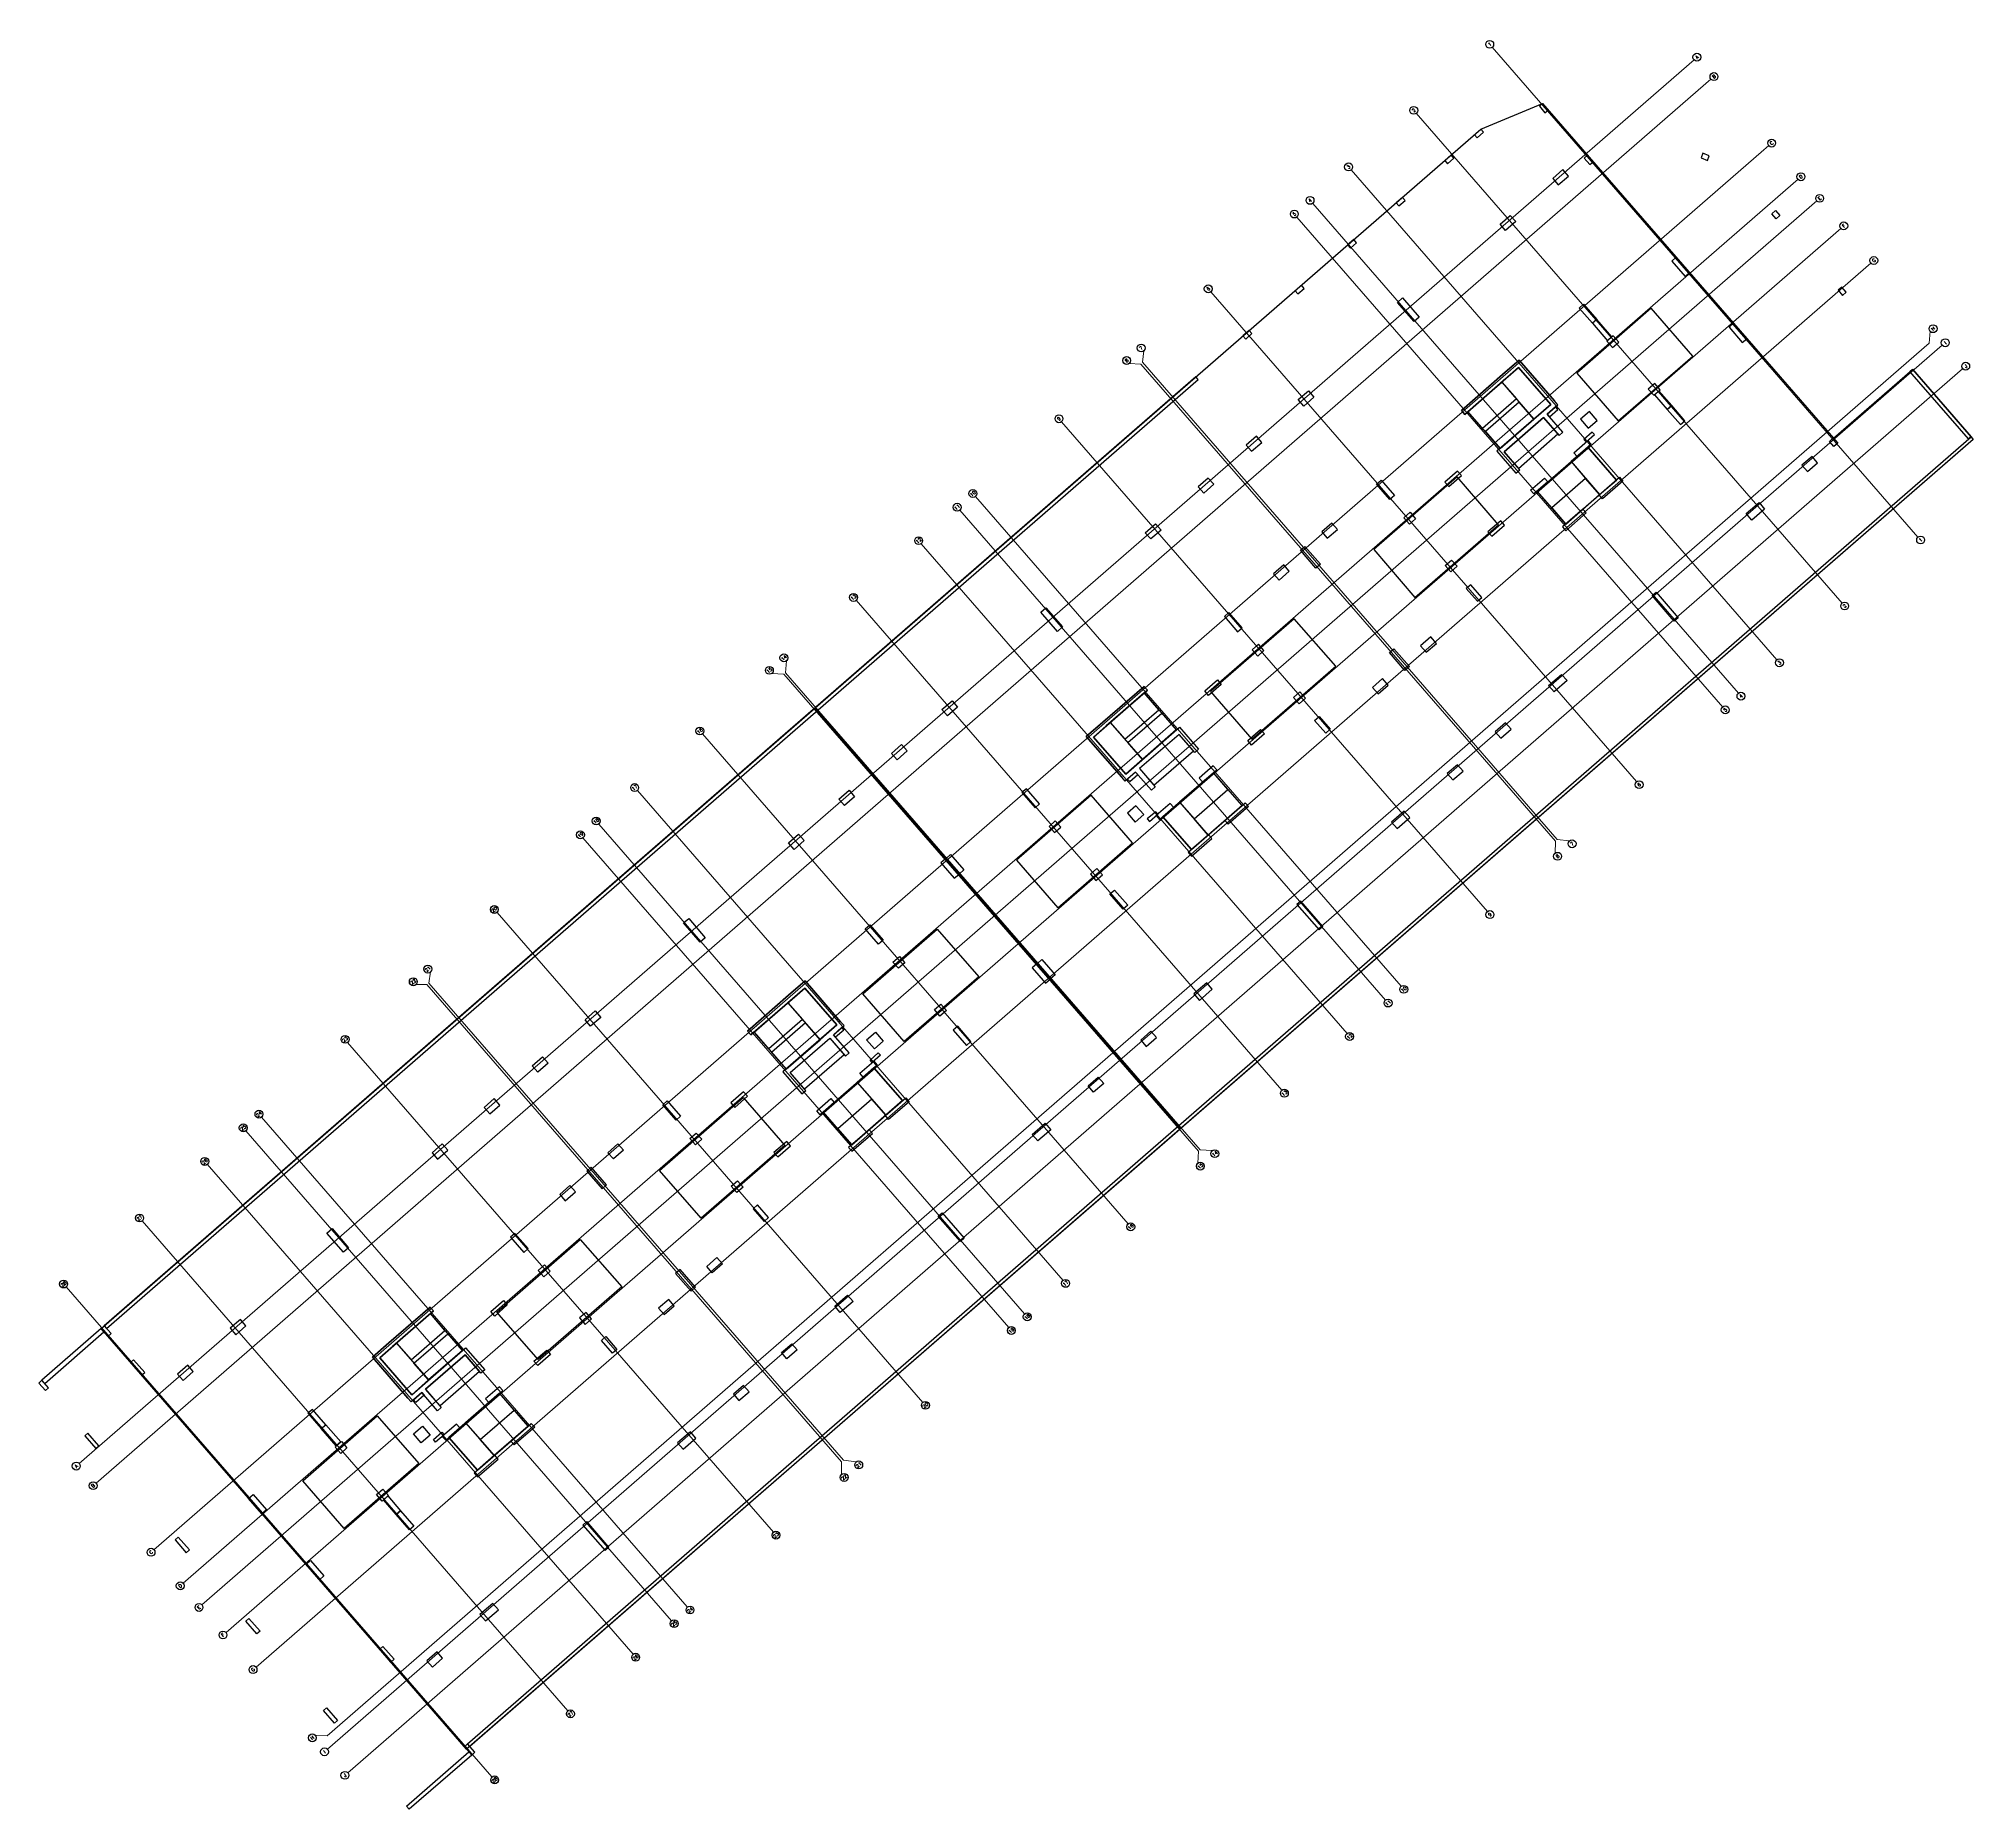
# Model space of a CAD drawing. Header units: metres. Extents: x 375832 to 375947, y 3316003 to 3316108.
import ezdxf
from ezdxf.enums import TextEntityAlignment as Align

# ---------------------------------------------------------------- set-up
doc = ezdxf.new("R2010")
doc.units = ezdxf.units.M
for name, color, linetype in [('S-GRID-CIRC', 3, 'Continuous'), ('S-GRID-CIRC-TEXT', 3, 'Continuous'), ('Slab', 3, 'Continuous')]:
    doc.layers.add(name, color=color, linetype=linetype)
doc.styles.add('S-ROMANS', font='romans.shx', dxfattribs={"width": 0.75})

# ---------------------------------------------------------------- blocks, each defined once
blk = doc.blocks.new('S-GRID-CIRC')
at = {"layer": 'S-GRID-CIRC'}
blk.add_circle((0, 0), 0.35, dxfattribs=at)
at = {"layer": 'S-GRID-CIRC-TEXT', "color": 3, "style": 'S-ROMANS', "flags": 8}
blk.add_attdef('GRID-CIRC', text='', height=0.3, dxfattribs=at).set_placement((0, 0), align=Align.MIDDLE)

msp = doc.modelspace()

# ---------------------------------------------------------------- linework, layer by layer
at = {"lineweight": 0, "ltscale": 0.05}
for p, q in [((375834.63, 3316023.61), (375930.27, 3316106.74)), ((375918.32, 3316107.48), (375943.53, 3316078.47)), ((375835.64, 3316022.45), (375931.27, 3316105.59)), ((375913.82, 3316103.57), (375939.04, 3316074.56)), ((375839.06, 3316018.51), (375934.7, 3316101.65)), ((375840.79, 3316016.52), (375936.43, 3316099.66)), ((375909.97, 3316100.22), (375935.18, 3316071.21)), ((375841.9, 3316015.25), (375937.54, 3316098.38)), ((375906.75, 3316097.42), (375931.97, 3316068.41)), ((375907.69, 3316098.23), (375932.9, 3316069.23)), ((375843.33, 3316013.61), (375938.96, 3316096.74)), ((375845.11, 3316011.56), (375940.74, 3316094.7)), ((375901.66, 3316092.99), (375926.87, 3316063.99)), ((375944.25, 3316090.66), (375944.2, 3316089.95)), ((375849.34, 3316006.7), (375944.97, 3316089.83)), ((375946.18, 3316088.43), (375850.55, 3316005.3)), ((375892.81, 3316085.3), (375918.03, 3316056.3)), ((375886.78, 3316080.06), (375912, 3316051.05)), ((375887.72, 3316080.87), (375912.93, 3316051.87)), ((375884.5, 3316078.08), (375909.72, 3316049.07)), ((375880.64, 3316074.73), (375905.86, 3316045.72)), ((375871.54, 3316066.82), (375896.76, 3316037.81)), ((375867.69, 3316063.46), (375892.9, 3316034.46)), ((375864.47, 3316060.67), (375889.69, 3316031.66)), ((375865.41, 3316061.48), (375890.62, 3316032.48)), ((375859.38, 3316056.24), (375884.59, 3316027.23)), ((375850.53, 3316048.55), (375875.75, 3316019.54)), ((375845.44, 3316044.12), (375870.65, 3316015.12)), ((375844.5, 3316043.31), (375869.72, 3316014.3)), ((375842.22, 3316041.33), (375867.44, 3316012.32)), ((375838.37, 3316037.98), (375863.58, 3316008.97)), ((375833.87, 3316034.07), (375859.08, 3316005.06))]:
    msp.add_line(p, q, dxfattribs=at)
for points in [[(375921.3, 3316104.14), (375921.11, 3316103.98), (375921.44, 3316103.6), (375921.63, 3316103.76)], [(375917.27, 3316102.3), (375917.43, 3316102.11), (375917.81, 3316102.44), (375917.65, 3316102.63)], [(375915.51, 3316100.77), (375915.67, 3316100.58), (375916.05, 3316100.91), (375915.88, 3316101.1)], [(375923.96, 3316101.08), (375923.77, 3316100.91), (375924.1, 3316100.53), (375924.29, 3316100.7)], [(375930.8, 3316101.2), (375930.69, 3316100.92), (375931.06, 3316100.77), (375931.17, 3316101.05)], [(375922.51, 3316100.23), (375921.9, 3316099.71), (375922.23, 3316099.33), (375922.83, 3316099.85)], [(375912.63, 3316098.27), (375912.79, 3316098.08), (375913.17, 3316098.41), (375913.01, 3316098.59)], [(375918.78, 3316097), (375919.39, 3316097.52), (375919.72, 3316097.15), (375919.11, 3316096.62)], [(375934.87, 3316097.61), (375935.09, 3316097.81), (375935.35, 3316097.51), (375935.13, 3316097.31)], [(375909.75, 3316095.77), (375909.92, 3316095.58), (375910.29, 3316095.9), (375910.13, 3316096.09)], [(375906.64, 3316093.06), (375906.81, 3316092.87), (375907.18, 3316093.2), (375907.02, 3316093.39)], [(375912.7, 3316092.37), (375913, 3316092.64), (375913.99, 3316091.5), (375913.69, 3316091.24)], [(375939.06, 3316092.78), (375939.29, 3316092.98), (375939.03, 3316093.28), (375938.8, 3316093.09)], [(375925.77, 3316085.36), (375930.19, 3316089.19), (375927.73, 3316092.02), (375923.32, 3316088.18)], [(375903.55, 3316090.38), (375903.72, 3316090.19), (375904.09, 3316090.52), (375903.93, 3316090.7)], [(375925.15, 3316090.1), (375925.41, 3316090.33), (375924.52, 3316091.35), (375924.25, 3316091.13)], [(375919.72, 3316082.26), (375919.95, 3316082.45), (375919.02, 3316083.52), (375921.36, 3316085.56), (375922.29, 3316084.49), (375922.51, 3316084.68), (375921.58, 3316085.75), (375922.21, 3316086.3), (375922.01, 3316086.53), (375919.91, 3316088.94), (375918.93, 3316088.09), (375916.49, 3316085.97), (375916.69, 3316085.74), (375919.13, 3316087.86), (375919.88, 3316088.52), (375921.78, 3316086.33), (375918.59, 3316083.55)], [(375921.78, 3316086.33), (375918.78, 3316083.72), (375916.88, 3316085.91), (375919.88, 3316088.52)], [(375943.2, 3316088.41), (375946.68, 3316084.41), (375946.53, 3316084.28), (375943.05, 3316088.28)], [(375836.25, 3316031.61), (375900.9, 3316087.81), (375900.77, 3316087.96), (375836.12, 3316031.76)], [(375906.83, 3316086.61), (375907.43, 3316087.13), (375907.76, 3316086.75), (375907.16, 3316086.23)], [(375928.68, 3316086.03), (375928.95, 3316086.26), (375928.19, 3316087.13), (375927.93, 3316086.9)], [(375921.71, 3316085.6), (375922.2, 3316086.03), (375922.07, 3316086.18), (375921.58, 3316085.75)], [(375924, 3316084.92), (375924.53, 3316085.38), (375924.07, 3316085.91), (375923.54, 3316085.45)], [(375919.87, 3316082.54), (375922.21, 3316084.58), (375921.36, 3316085.56), (375919.02, 3316083.52)], [(375923.88, 3316084.11), (375924.37, 3316084.54), (375924.24, 3316084.69), (375923.75, 3316084.26)], [(375946.81, 3316084.26), (375857.77, 3316006.86), (375857.64, 3316007.01), (375946.68, 3316084.41)], [(375904.35, 3316084.45), (375903.74, 3316083.92), (375904.07, 3316083.55), (375904.68, 3316084.07)], [(375925.68, 3316081.85), (375922.67, 3316079.24), (375920.98, 3316081.19), (375923.98, 3316083.8)], [(375937.27, 3316083.25), (375936.66, 3316082.73), (375936.99, 3316082.35), (375937.59, 3316082.87)], [(375901.5, 3316081.97), (375900.9, 3316081.45), (375901.23, 3316081.07), (375901.83, 3316081.6)], [(375913.74, 3316074.9), (375918.69, 3316079.2), (375916.25, 3316082.03), (375911.3, 3316077.73)], [(375924.85, 3316080.74), (375924.66, 3316080.97), (375925.86, 3316082.02), (375926.06, 3316081.79)], [(375922.48, 3316079.08), (375922.68, 3316078.85), (375923.89, 3316079.9), (375923.69, 3316080.13)], [(375934.12, 3316080.51), (375934.44, 3316080.13), (375933.69, 3316079.48), (375933.36, 3316079.86)], [(375897.77, 3316078.73), (375898.38, 3316079.26), (375898.71, 3316078.88), (375898.1, 3316078.36)], [(375908.82, 3316079.3), (375908.22, 3316078.78), (375908.55, 3316078.4), (375909.15, 3316078.92)], [(375905.98, 3316076.83), (375905.37, 3316076.3), (375905.7, 3316075.92), (375906.3, 3316076.45)], [(375891.59, 3316074.02), (375891.89, 3316074.28), (375892.87, 3316073.15), (375892.57, 3316072.88)], [(375927.79, 3316075.01), (375928.02, 3316075.21), (375929.33, 3316073.7), (375929.1, 3316073.5)], [(375906.59, 3316073.64), (375901.64, 3316069.33), (375904.09, 3316066.51), (375909.05, 3316070.82)], [(375914.68, 3316072.56), (375914.08, 3316072.04), (375914.4, 3316071.66), (375915.01, 3316072.18)], [(375911.83, 3316070.09), (375911.23, 3316069.56), (375911.56, 3316069.19), (375912.16, 3316069.71)], [(375922.42, 3316070.34), (375922.75, 3316069.97), (375921.99, 3316069.31), (375921.66, 3316069.69)], [(375885.72, 3316068.26), (375886.33, 3316068.78), (375886.66, 3316068.41), (375886.05, 3316067.88)], [(375900.93, 3316065.92), (375900.7, 3316065.72), (375899.77, 3316066.79), (375897.43, 3316064.76), (375898.36, 3316063.69), (375898.14, 3316063.49), (375897.2, 3316064.56), (375896.58, 3316064.02), (375896.38, 3316064.25), (375894.28, 3316066.66), (375895.26, 3316067.51), (375897.7, 3316069.63), (375897.9, 3316069.41), (375895.46, 3316067.29), (375894.71, 3316066.63), (375896.61, 3316064.44), (375899.8, 3316067.22)], [(375899.61, 3316067.05), (375896.61, 3316064.44), (375894.71, 3316066.63), (375897.71, 3316069.24)], [(375919.11, 3316067.47), (375918.5, 3316066.94), (375918.83, 3316066.56), (375919.44, 3316067.09)], [(375898.28, 3316063.78), (375900.62, 3316065.81), (375899.77, 3316066.79), (375897.43, 3316064.76)], [(375883.34, 3316066.19), (375882.74, 3316065.66), (375883.07, 3316065.29), (375883.67, 3316065.81)], [(375896.85, 3316063.99), (375897.34, 3316064.41), (375897.2, 3316064.56), (375896.71, 3316064.14)], [(375900.5, 3316059.97), (375903.5, 3316062.58), (375901.81, 3316064.52), (375898.81, 3316061.91)], [(375916.26, 3316064.99), (375915.66, 3316064.47), (375915.99, 3316064.09), (375916.59, 3316064.62)], [(375879.62, 3316062.95), (375880.23, 3316063.48), (375880.55, 3316063.1), (375879.95, 3316062.58)], [(375892.6, 3316056.52), (375897.02, 3316060.36), (375894.56, 3316063.18), (375890.15, 3316059.34)], [(375897.17, 3316061.59), (375897.68, 3316062.04), (375897.22, 3316062.56), (375896.71, 3316062.12)], [(375898.02, 3316061.63), (375898.52, 3316062.06), (375898.39, 3316062.21), (375897.89, 3316061.78)], [(375903.69, 3316062.74), (375903.89, 3316062.52), (375902.68, 3316061.47), (375902.48, 3316061.69)], [(375912.35, 3316061.59), (375912.68, 3316061.21), (375913.43, 3316061.87), (375913.11, 3316062.25)], [(375876.64, 3316060.36), (375877.24, 3316060.88), (375877.57, 3316060.51), (375876.97, 3316059.98)], [(375901.71, 3316060.63), (375901.52, 3316060.85), (375900.31, 3316059.8), (375900.51, 3316059.58)], [(375906.98, 3316056.92), (375906.75, 3316056.72), (375908.06, 3316055.21), (375908.29, 3316055.41)], [(375870.42, 3316055.62), (375870.73, 3316055.88), (375871.71, 3316054.75), (375871.41, 3316054.49)], [(375887.91, 3316052.44), (375883.49, 3316048.6), (375881.04, 3316051.43), (375885.45, 3316055.26)], [(375877.44, 3316045.5), (375877.67, 3316045.7), (375876.74, 3316046.77), (375879.08, 3316048.81), (375880.01, 3316047.73), (375880.23, 3316047.93), (375879.3, 3316049), (375879.93, 3316049.55), (375879.73, 3316049.77), (375877.63, 3316052.19), (375876.65, 3316051.34), (375874.21, 3316049.22), (375874.41, 3316048.99), (375876.85, 3316051.11), (375877.6, 3316051.77), (375879.51, 3316049.58), (375876.31, 3316046.8)], [(375876.5, 3316046.97), (375879.51, 3316049.58), (375877.6, 3316051.77), (375874.6, 3316049.15)], [(375900.65, 3316051.42), (375900.98, 3316051.04), (375901.74, 3316051.7), (375901.41, 3316052.08)], [(375864.59, 3316049.89), (375865.19, 3316050.41), (375865.52, 3316050.03), (375864.92, 3316049.51)], [(375879.92, 3316049.28), (375879.43, 3316048.85), (375879.3, 3316049), (375879.79, 3316049.43)], [(375882.25, 3316048.63), (375881.73, 3316048.17), (375881.27, 3316048.7), (375881.79, 3316049.15)], [(375898.1, 3316049.21), (375897.5, 3316048.68), (375897.83, 3316048.31), (375898.43, 3316048.83)], [(375879.93, 3316047.82), (375877.59, 3316045.79), (375876.74, 3316046.77), (375879.08, 3316048.81)], [(375882.1, 3316047.79), (375881.6, 3316047.35), (375881.47, 3316047.5), (375881.96, 3316047.94)], [(375861.46, 3316047.17), (375862.07, 3316047.69), (375862.4, 3316047.32), (375861.79, 3316046.79)], [(375883.4, 3316045.1), (375880.39, 3316042.49), (375878.7, 3316044.44), (375881.7, 3316047.05)], [(375894.38, 3316045.97), (375894.99, 3316046.5), (375895.32, 3316046.12), (375894.71, 3316045.6)], [(375859.22, 3316045.22), (375858.62, 3316044.7), (375858.95, 3316044.32), (375859.55, 3316044.84)], [(375869.01, 3316040.97), (375873.96, 3316045.28), (375876.42, 3316042.45), (375871.46, 3316038.15)], [(375882.57, 3316043.99), (375882.38, 3316044.22), (375883.59, 3316045.27), (375883.78, 3316045.04)], [(375880.2, 3316042.33), (375880.4, 3316042.1), (375881.61, 3316043.15), (375881.41, 3316043.38)], [(375891.84, 3316043.76), (375892.17, 3316043.38), (375891.41, 3316042.73), (375891.08, 3316043.1)], [(375856.14, 3316042.54), (375855.53, 3316042.01), (375855.86, 3316041.64), (375856.46, 3316042.16)], [(375865.94, 3316042.02), (375866.54, 3316042.55), (375866.87, 3316042.17), (375866.27, 3316041.65)], [(375863.7, 3316040.07), (375863.09, 3316039.55), (375863.42, 3316039.17), (375864.03, 3316039.7)], [(375885.51, 3316038.26), (375885.74, 3316038.46), (375887.05, 3316036.95), (375886.82, 3316036.75)], [(375849.31, 3316037.26), (375849.61, 3316037.53), (375850.59, 3316036.39), (375850.29, 3316036.13)], [(375866.77, 3316034.07), (375861.82, 3316029.77), (375859.36, 3316032.58), (375864.3, 3316036.88)], [(375871.8, 3316035.28), (375872.4, 3316035.81), (375872.73, 3316035.43), (375872.13, 3316034.91)], [(375869.56, 3316033.33), (375868.95, 3316032.81), (375869.28, 3316032.43), (375869.88, 3316032.96)], [(375880.14, 3316033.59), (375880.47, 3316033.21), (375879.71, 3316032.56), (375879.38, 3316032.93)], [(375844.18, 3316032.15), (375843.58, 3316031.62), (375843.91, 3316031.24), (375844.51, 3316031.77)], [(375858.65, 3316029.17), (375858.42, 3316028.97), (375857.49, 3316030.04), (375855.15, 3316028.01), (375856.08, 3316026.94), (375855.86, 3316026.74), (375854.93, 3316027.81), (375854.3, 3316027.27), (375854.1, 3316027.49), (375852, 3316029.91), (375852.98, 3316030.76), (375855.42, 3316032.88), (375855.62, 3316032.65), (375853.18, 3316030.54), (375852.43, 3316029.88), (375854.33, 3316027.69), (375857.52, 3316030.47)], [(375854.33, 3316027.69), (375857.33, 3316030.3), (375855.43, 3316032.49), (375852.43, 3316029.88)], [(375836.1, 3316031.41), (375835.93, 3316031.6), (375832.42, 3316028.55), (375832.59, 3316028.36)], [(375836.12, 3316031.76), (375835.93, 3316031.6), (375836.33, 3316031.14), (375836.52, 3316031.31)], [(375876.23, 3316030.19), (375876.83, 3316030.71), (375877.16, 3316030.34), (375876.55, 3316029.81)], [(375837.86, 3316029.76), (375837.67, 3316029.6), (375838.33, 3316028.84), (375838.52, 3316029.01)], [(375858.34, 3316029.06), (375856.01, 3316027.03), (375855.15, 3316028.01), (375857.49, 3316030.04)], [(375832.63, 3316027.93), (375832.82, 3316028.09), (375832.42, 3316028.55), (375832.24, 3316028.38)], [(375841.06, 3316029.44), (375840.46, 3316028.91), (375840.79, 3316028.53), (375841.39, 3316029.06)], [(375855.06, 3316027.66), (375854.57, 3316027.23), (375854.44, 3316027.39), (375854.93, 3316027.81)], [(375858.22, 3316023.22), (375861.22, 3316025.82), (375859.53, 3316027.77), (375856.53, 3316025.16)], [(375873.98, 3316028.24), (375873.38, 3316027.72), (375873.71, 3316027.34), (375874.31, 3316027.86)], [(375854.74, 3316023.61), (375850.32, 3316019.77), (375847.87, 3316022.59), (375852.28, 3316026.43)], [(375835.15, 3316025.42), (375834.96, 3316025.25), (375835.61, 3316024.5), (375835.8, 3316024.66)], [(375850.13, 3316024.89), (375849.86, 3316024.66), (375848.97, 3316025.68), (375849.24, 3316025.91)], [(375855.42, 3316025.3), (375854.89, 3316024.84), (375854.43, 3316025.37), (375854.96, 3316025.82)], [(375856.24, 3316025.31), (375855.74, 3316024.88), (375855.61, 3316025.03), (375856.11, 3316025.46)], [(375861.41, 3316025.99), (375861.61, 3316025.76), (375860.4, 3316024.71), (375860.2, 3316024.94)], [(375870.07, 3316024.84), (375870.4, 3316024.46), (375871.15, 3316025.12), (375870.83, 3316025.49)], [(375859.44, 3316023.87), (375859.24, 3316024.1), (375858.03, 3316023.05), (375858.23, 3316022.82)], [(375853.66, 3316020.82), (375853.4, 3316020.59), (375852.65, 3316021.46), (375852.91, 3316021.69)], [(375864.7, 3316020.17), (375864.47, 3316019.97), (375865.78, 3316018.46), (375866.01, 3316018.66)], [(375840.5, 3316019.25), (375840.32, 3316019.09), (375840.97, 3316018.33), (375841.16, 3316018.5)], [(375858.37, 3316014.67), (375858.7, 3316014.29), (375859.46, 3316014.95), (375859.13, 3316015.33)], [(375845.35, 3316013.68), (375845.16, 3316013.52), (375844.5, 3316014.27), (375844.69, 3316014.44)], [(375853.28, 3316012.03), (375853.09, 3316011.86), (375852.43, 3316012.62), (375852.62, 3316012.78)], [(375855.83, 3316012.46), (375855.22, 3316011.93), (375855.55, 3316011.55), (375856.15, 3316012.08)], [(375849.94, 3316008.4), (375849.75, 3316008.23), (375849.1, 3316008.99), (375849.29, 3316009.15)], [(375857.88, 3316006.35), (375858.07, 3316006.52), (375857.64, 3316007.01), (375857.45, 3316006.84)], [(375857.71, 3316006.54), (375857.88, 3316006.35), (375854.18, 3316003.14), (375854.02, 3316003.33)]]:
    msp.add_lwpolyline(points, close=True)
at = {"linetype": 'Continuous'}
for points in [[(375929.21, 3316095.04), (375928.95, 3316094.81), (375929.74, 3316093.9), (375930, 3316094.13)], [(375923.47, 3316092.03), (375923.73, 3316092.26), (375924.52, 3316091.35), (375924.25, 3316091.13)], [(375925.49, 3316090.39), (375925.11, 3316090.07), (375925.44, 3316089.69), (375925.81, 3316090.02)], [(375932.61, 3316091.13), (375932.35, 3316090.9), (375933.13, 3316089.99), (375933.4, 3316090.22)], [(375927.89, 3316086.87), (375928.27, 3316087.19), (375927.94, 3316087.57), (375927.56, 3316087.24)], [(375929.47, 3316085.13), (375929.73, 3316085.36), (375928.95, 3316086.26), (375928.68, 3316086.03)], [(375923.98, 3316084.19), (375924.17, 3316083.97), (375923.34, 3316083.24), (375923.15, 3316083.47)], [(375938.29, 3316084.14), (375938.52, 3316084.34), (375938.78, 3316084.04), (375938.55, 3316083.84)], [(375916.49, 3316082.11), (375916.26, 3316082.38), (375915.51, 3316081.72), (375915.74, 3316081.46)], [(375911.47, 3316081.61), (375911.74, 3316081.84), (375912.53, 3316080.93), (375912.26, 3316080.7)], [(375921.62, 3316081.75), (375920.79, 3316081.03), (375920.59, 3316081.25), (375921.42, 3316081.97)], [(375913.08, 3316079.61), (375913.46, 3316079.94), (375913.78, 3316079.56), (375913.41, 3316079.23)], [(375919.05, 3316079.18), (375918.82, 3316079.44), (375918.06, 3316078.79), (375918.29, 3316078.52)], [(375906.96, 3316077.69), (375907.23, 3316077.92), (375908.15, 3316076.86), (375907.88, 3316076.63)], [(375916.24, 3316076.74), (375915.86, 3316076.41), (375915.53, 3316076.79), (375915.91, 3316077.11)], [(375917.44, 3316074.67), (375917.7, 3316074.9), (375917.05, 3316075.65), (375916.78, 3316075.42)], [(375902.72, 3316074), (375902.46, 3316073.77), (375903.24, 3316072.86), (375903.51, 3316073.09)], [(375904.47, 3316072.13), (375904.1, 3316071.8), (375904.43, 3316071.42), (375904.8, 3316071.75)], [(375912.23, 3316071.63), (375912.5, 3316071.86), (375913.42, 3316070.8), (375913.15, 3316070.57)], [(375901.52, 3316069.1), (375901.29, 3316069.36), (375902.04, 3316070.02), (375902.27, 3316069.75)], [(375906.88, 3316068.6), (375907.26, 3316068.93), (375906.93, 3316069.31), (375906.55, 3316068.98)], [(375908.72, 3316067.09), (375908.46, 3316066.86), (375907.8, 3316067.62), (375908.07, 3316067.85)], [(375904.07, 3316066.16), (375903.84, 3316066.42), (375904.6, 3316067.08), (375904.83, 3316066.82)], [(375901.17, 3316063.97), (375902, 3316064.69), (375901.8, 3316064.92), (375900.97, 3316064.19)], [(375890.73, 3316063.57), (375890.46, 3316063.34), (375891.25, 3316062.44), (375891.51, 3316062.67)], [(375892.44, 3316061.67), (375892.07, 3316061.34), (375892.4, 3316060.97), (375892.77, 3316061.29)], [(375898.42, 3316061.98), (375898.62, 3316061.75), (375899.45, 3316062.47), (375899.25, 3316062.7)], [(375885.94, 3316059.41), (375885.67, 3316059.18), (375886.46, 3316058.27), (375886.73, 3316058.5)], [(375885.98, 3316059.44), (375886.24, 3316059.67), (375887.03, 3316058.77), (375886.76, 3316058.54)], [(375894.85, 3316058.14), (375895.23, 3316058.47), (375894.9, 3316058.85), (375894.52, 3316058.52)], [(375896.73, 3316056.67), (375896.47, 3316056.44), (375895.68, 3316057.34), (375895.94, 3316057.57)], [(375881.19, 3316055.28), (375881.45, 3316055.51), (375882.24, 3316054.6), (375881.98, 3316054.37)], [(375882.83, 3316053.31), (375883.21, 3316053.64), (375883.53, 3316053.26), (375883.16, 3316052.94)], [(375891.34, 3316053.2), (375891.07, 3316052.97), (375891.86, 3316052.06), (375892.13, 3316052.29)], [(375891.38, 3316053.23), (375891.64, 3316053.46), (375892.43, 3316052.55), (375892.16, 3316052.32)], [(375885.99, 3316050.44), (375885.61, 3316050.11), (375885.28, 3316050.49), (375885.66, 3316050.82)], [(375887.19, 3316048.37), (375887.45, 3316048.6), (375886.67, 3316049.51), (375886.4, 3316049.28)], [(375881.7, 3316047.44), (375881.89, 3316047.21), (375881.06, 3316046.49), (375880.87, 3316046.72)], [(375874.21, 3316045.36), (375873.98, 3316045.63), (375873.23, 3316044.97), (375873.46, 3316044.7)], [(375869.2, 3316044.85), (375869.46, 3316045.08), (375870.25, 3316044.18), (375869.98, 3316043.95)], [(375879.34, 3316045), (375878.51, 3316044.27), (375878.31, 3316044.5), (375879.15, 3316045.22)], [(375870.8, 3316042.86), (375871.18, 3316043.18), (375871.5, 3316042.81), (375871.13, 3316042.48)], [(375876.77, 3316042.43), (375876.54, 3316042.69), (375875.78, 3316042.03), (375876.01, 3316041.77)], [(375864.95, 3316041.16), (375864.69, 3316040.93), (375865.6, 3316039.88), (375865.87, 3316040.11)], [(375873.96, 3316039.98), (375873.58, 3316039.66), (375873.25, 3316040.03), (375873.63, 3316040.36)], [(375875.2, 3316037.95), (375875.46, 3316038.18), (375874.81, 3316038.93), (375874.54, 3316038.7)], [(375860.44, 3316037.24), (375860.18, 3316037.01), (375860.96, 3316036.11), (375861.23, 3316036.34)], [(375862.2, 3316035.38), (375861.82, 3316035.05), (375862.15, 3316034.67), (375862.52, 3316035)], [(375870.22, 3316035.1), (375869.95, 3316034.87), (375870.87, 3316033.82), (375871.14, 3316034.05)], [(375859.24, 3316032.34), (375859.01, 3316032.61), (375859.77, 3316033.26), (375859.99, 3316033)], [(375864.6, 3316031.85), (375864.98, 3316032.18), (375864.65, 3316032.55), (375864.27, 3316032.23)], [(375866.48, 3316030.37), (375866.22, 3316030.14), (375865.56, 3316030.9), (375865.83, 3316031.13)], [(375861.79, 3316029.41), (375861.56, 3316029.67), (375862.32, 3316030.33), (375862.55, 3316030.06)], [(375858.89, 3316027.22), (375859.72, 3316027.94), (375859.52, 3316028.16), (375858.69, 3316027.44)], [(375848.45, 3316026.82), (375848.18, 3316026.59), (375848.97, 3316025.68), (375849.24, 3316025.91)], [(375856.14, 3316025.22), (375856.34, 3316025), (375857.17, 3316025.72), (375856.97, 3316025.94)], [(375849.79, 3316024.59), (375850.17, 3316024.92), (375850.49, 3316024.54), (375850.12, 3316024.21)], [(375844.67, 3316021.55), (375844.93, 3316021.78), (375845.72, 3316020.87), (375845.46, 3316020.64)], [(375852.95, 3316021.72), (375852.57, 3316021.39), (375852.24, 3316021.77), (375852.62, 3316022.1)], [(375854.45, 3316019.91), (375854.19, 3316019.68), (375853.4, 3316020.59), (375853.66, 3316020.82)], [(375848.07, 3316017.64), (375848.33, 3316017.87), (375849.12, 3316016.96), (375848.86, 3316016.73)]]:
    msp.add_lwpolyline(points, close=True, dxfattribs=at)
at = {"lineweight": 0, "ltscale": 0.05}
for points in [[(375848.62, 3316007.53), (375849.32, 3316007.48), (375944.2, 3316089.95)], [(375897.69, 3316089.5), (375897.61, 3316088.82), (375922.17, 3316060.56), (375922.9, 3316060.49)], [(375896.82, 3316088.75), (375897.51, 3316088.72), (375922.07, 3316060.47), (375922.04, 3316059.74)], [(375876.52, 3316071.15), (375876.47, 3316070.44), (375901.03, 3316042.19), (375901.74, 3316042.14)], [(375875.66, 3316070.4), (375876.37, 3316070.35), (375900.93, 3316042.1), (375900.88, 3316041.39)], [(375855.43, 3316052.72), (375855.34, 3316052.06), (375879.89, 3316023.81), (375880.65, 3316023.71)], [(375854.57, 3316051.97), (375855.23, 3316051.97), (375879.79, 3316023.72), (375879.79, 3316022.96)]]:
    msp.add_lwpolyline(points, dxfattribs=at)
for points in [[(375919.13, 3316087.86), (375916.69, 3316085.74), (375916.49, 3316085.97), (375918.93, 3316088.09)], [(375918.93, 3316088.09), (375919.91, 3316088.94), (375922.01, 3316086.53), (375922.01, 3316086.53)], [(375922.21, 3316086.3), (375922.01, 3316086.53), (375922.01, 3316086.53)], [(375895.46, 3316067.29), (375897.9, 3316069.41), (375897.7, 3316069.63), (375895.26, 3316067.51)], [(375895.26, 3316067.51), (375894.28, 3316066.66), (375896.38, 3316064.25), (375896.41, 3316064.22)], [(375896.61, 3316064.44), (375894.71, 3316066.63), (375895.46, 3316067.29)], [(375896.58, 3316064.02), (375896.38, 3316064.25), (375896.41, 3316064.22)], [(375876.65, 3316051.34), (375877.63, 3316052.19), (375879.73, 3316049.77), (375879.74, 3316049.77)], [(375876.85, 3316051.11), (375874.41, 3316048.99), (375874.21, 3316049.22), (375876.65, 3316051.34)], [(375879.93, 3316049.55), (375879.73, 3316049.77), (375879.74, 3316049.77)], [(375853.18, 3316030.54), (375855.62, 3316032.65), (375855.42, 3316032.88), (375852.98, 3316030.76)], [(375852.98, 3316030.76), (375852, 3316029.91), (375854.1, 3316027.49), (375854.1, 3316027.49)], [(375854.33, 3316027.69), (375852.43, 3316029.88), (375853.18, 3316030.54)], [(375854.3, 3316027.27), (375854.1, 3316027.49), (375854.1, 3316027.49)]]:
    msp.add_lwpolyline(points)
at = {"elevation": -1.5}
for points in [[(375921.78, 3316086.33), (375919.88, 3316088.52), (375918.89, 3316087.65), (375920.79, 3316085.46)], [(375925.68, 3316081.85), (375923.98, 3316083.8), (375922.99, 3316082.94), (375924.68, 3316080.99)], [(375896.61, 3316064.44), (375894.71, 3316066.63), (375895.7, 3316067.5), (375897.6, 3316065.31)], [(375900.5, 3316059.97), (375898.81, 3316061.91), (375899.8, 3316062.78), (375901.49, 3316060.83)], [(375879.51, 3316049.58), (375877.6, 3316051.77), (375876.61, 3316050.9), (375878.51, 3316048.71)], [(375883.4, 3316045.1), (375881.7, 3316047.05), (375880.71, 3316046.18), (375882.4, 3316044.24)], [(375854.33, 3316027.69), (375852.43, 3316029.88), (375853.42, 3316030.74), (375855.32, 3316028.56)], [(375858.22, 3316023.22), (375856.53, 3316025.16), (375857.52, 3316026.03), (375859.21, 3316024.08)]]:
    msp.add_lwpolyline(points, close=True, dxfattribs=at)
for points in [[(375919.75, 3316086.66, -1.5), (375917.75, 3316084.91, 0), (375916.88, 3316085.91, 0), (375918.89, 3316087.65, -1.5)], [(375919.92, 3316086.46, -1.5), (375917.92, 3316084.72, -3), (375918.78, 3316083.72, -3), (375920.79, 3316085.46, -1.5)], [(375923.85, 3316081.94, -1.5), (375921.85, 3316080.2, 0), (375920.98, 3316081.19, 0), (375922.99, 3316082.94, -1.5)], [(375923.85, 3316081.94, -1.5), (375921.85, 3316080.2, -3), (375922.67, 3316079.24, -3), (375924.68, 3316080.99, -1.5)], [(375896.57, 3316066.5, -1.5), (375898.58, 3316068.25, 0), (375897.71, 3316069.24, 0), (375895.7, 3316067.5, -1.5)], [(375896.74, 3316066.31, -1.5), (375898.75, 3316068.05, -3), (375899.61, 3316067.05, -3), (375897.6, 3316065.31, -1.5)], [(375900.67, 3316061.78, -1.5), (375902.67, 3316063.53, 0), (375901.81, 3316064.52, 0), (375899.8, 3316062.78, -1.5)], [(375900.67, 3316061.78, -1.5), (375902.67, 3316063.53, -3), (375903.5, 3316062.58, -3), (375901.49, 3316060.83, -1.5)], [(375877.47, 3316049.9, -1.5), (375875.47, 3316048.16, 0), (375874.6, 3316049.15, 0), (375876.61, 3316050.9, -1.5)], [(375877.64, 3316049.71, -1.5), (375875.64, 3316047.96, -3), (375876.5, 3316046.97, -3), (375878.51, 3316048.71, -1.5)], [(375881.58, 3316045.19, -1.5), (375879.57, 3316043.44, 0), (375878.7, 3316044.44, 0), (375880.71, 3316046.18, -1.5)], [(375881.58, 3316045.19, -1.5), (375879.57, 3316043.44, -3), (375880.39, 3316042.49, -3), (375882.4, 3316044.24, -1.5)], [(375854.29, 3316029.75, -1.5), (375856.29, 3316031.49, 0), (375855.43, 3316032.49, 0), (375853.42, 3316030.74, -1.5)], [(375854.46, 3316029.55, -1.5), (375856.46, 3316031.3, -3), (375857.33, 3316030.3, -3), (375855.32, 3316028.56, -1.5)], [(375858.39, 3316025.03, -1.5), (375860.39, 3316026.78, 0), (375859.53, 3316027.77, 0), (375857.52, 3316026.03, -1.5)], [(375858.39, 3316025.03, -1.5), (375860.39, 3316026.78, -3), (375861.22, 3316025.82, -3), (375859.21, 3316024.08, -1.5)]]:
    msp.add_polyline3d(points, close=True)
at = {"layer": 'Slab'}
msp.add_lwpolyline([(375921.3, 3316104.14), (375938.53, 3316084.32), (375943.21, 3316088.4), (375946.81, 3316084.26), (375899.87, 3316043.45), (375878.22, 3316068.36), (375917.64, 3316102.63), (375921.3, 3316104.14)], dxfattribs=at)
msp.add_lwpolyline([(375899.84, 3316043.42), (375857.58, 3316006.69), (375835.93, 3316031.6), (375878.19, 3316068.33)], close=True, dxfattribs=at)

# ---------------------------------------------------------------- block references
at = {"ltscale": 20}
ref = msp.add_blockref('S-GRID-CIRC', (375918.17, 3316107.65), dxfattribs=dict(at, xscale=0.6669999999999998, yscale=0.6669999999999998, zscale=0.6669999999999998, rotation=220.9999999999997))
ref.add_attrib('GRID-CIRC', '1', dxfattribs={"layer": 'S-GRID-CIRC-TEXT', "color": 3, "height": 0.2, "rotation": 41, "style": 'S-ROMANS'}).set_placement((375918.17, 3316107.65), align=Align.MIDDLE)
ref = msp.add_blockref('S-GRID-CIRC', (375930.44, 3316106.89), dxfattribs=dict(xscale=0.6669999999999998, yscale=0.6669999999999998, zscale=0.6669999999999998, rotation=220.9999999999997))
ref.add_attrib('GRID-CIRC', 'A', dxfattribs={"layer": 'S-GRID-CIRC-TEXT', "color": 3, "height": 0.2, "rotation": 41, "style": 'S-ROMANS'}).set_placement((375930.44, 3316106.89), align=Align.MIDDLE)
ref = msp.add_blockref('S-GRID-CIRC', (375931.45, 3316105.74), dxfattribs=dict(xscale=0.6669999999999998, yscale=0.6669999999999998, zscale=0.6669999999999998, rotation=220.9999999999997))
ref.add_attrib('GRID-CIRC', 'B', dxfattribs={"layer": 'S-GRID-CIRC-TEXT', "color": 3, "height": 0.2, "rotation": 41, "style": 'S-ROMANS'}).set_placement((375931.45, 3316105.74), align=Align.MIDDLE)
ref = msp.add_blockref('S-GRID-CIRC', (375913.67, 3316103.74), dxfattribs=dict(at, xscale=0.6669999999999998, yscale=0.6669999999999998, zscale=0.6669999999999998, rotation=220.9999999999997))
ref.add_attrib('GRID-CIRC', '2', dxfattribs={"layer": 'S-GRID-CIRC-TEXT', "color": 3, "height": 0.2, "rotation": 41, "style": 'S-ROMANS'}).set_placement((375913.67, 3316103.74), align=Align.MIDDLE)
ref = msp.add_blockref('S-GRID-CIRC', (375934.87, 3316101.8), dxfattribs=dict(xscale=0.6669999999999998, yscale=0.6669999999999998, zscale=0.6669999999999998, rotation=220.9999999999997))
ref.add_attrib('GRID-CIRC', 'C', dxfattribs={"layer": 'S-GRID-CIRC-TEXT', "color": 3, "height": 0.2, "rotation": 41, "style": 'S-ROMANS'}).set_placement((375934.87, 3316101.8), align=Align.MIDDLE)
ref = msp.add_blockref('S-GRID-CIRC', (375909.81, 3316100.39), dxfattribs=dict(at, xscale=0.6669999999999998, yscale=0.6669999999999998, zscale=0.6669999999999998, rotation=220.9999999999997))
ref.add_attrib('GRID-CIRC', '3', dxfattribs={"layer": 'S-GRID-CIRC-TEXT', "color": 3, "height": 0.2, "rotation": 41, "style": 'S-ROMANS'}).set_placement((375909.81, 3316100.39), align=Align.MIDDLE)
ref = msp.add_blockref('S-GRID-CIRC', (375936.6, 3316099.81), dxfattribs=dict(xscale=0.6669999999999998, yscale=0.6669999999999998, zscale=0.6669999999999998, rotation=220.9999999999997))
ref.add_attrib('GRID-CIRC', 'D', dxfattribs={"layer": 'S-GRID-CIRC-TEXT', "color": 3, "height": 0.2, "rotation": 41, "style": 'S-ROMANS'}).set_placement((375936.6, 3316099.81), align=Align.MIDDLE)
ref = msp.add_blockref('S-GRID-CIRC', (375907.53, 3316098.41), dxfattribs=dict(at, xscale=0.6669999999999998, yscale=0.6669999999999998, zscale=0.6669999999999998, rotation=220.9999999999997))
ref.add_attrib('GRID-CIRC', '4', dxfattribs={"layer": 'S-GRID-CIRC-TEXT', "color": 3, "height": 0.2, "rotation": 41, "style": 'S-ROMANS'}).set_placement((375907.53, 3316098.41), align=Align.MIDDLE)
ref = msp.add_blockref('S-GRID-CIRC', (375937.71, 3316098.53), dxfattribs=dict(xscale=0.6669999999999998, yscale=0.6669999999999998, zscale=0.6669999999999998, rotation=220.9999999999997))
ref.add_attrib('GRID-CIRC', 'E', dxfattribs={"layer": 'S-GRID-CIRC-TEXT', "color": 3, "height": 0.2, "rotation": 41, "style": 'S-ROMANS'}).set_placement((375937.71, 3316098.53), align=Align.MIDDLE)
ref = msp.add_blockref('S-GRID-CIRC', (375906.6, 3316097.6), dxfattribs=dict(at, xscale=0.6669999999999998, yscale=0.6669999999999998, zscale=0.6669999999999998, rotation=220.9999999999997))
ref.add_attrib('GRID-CIRC', '5', dxfattribs={"layer": 'S-GRID-CIRC-TEXT', "color": 3, "height": 0.2, "rotation": 41, "style": 'S-ROMANS'}).set_placement((375906.6, 3316097.6), align=Align.MIDDLE)
ref = msp.add_blockref('S-GRID-CIRC', (375939.14, 3316096.9), dxfattribs=dict(xscale=0.6669999999999998, yscale=0.6669999999999998, zscale=0.6669999999999998, rotation=220.9999999999997))
ref.add_attrib('GRID-CIRC', 'F', dxfattribs={"layer": 'S-GRID-CIRC-TEXT', "color": 3, "height": 0.2, "rotation": 41, "style": 'S-ROMANS'}).set_placement((375939.14, 3316096.9), align=Align.MIDDLE)
ref = msp.add_blockref('S-GRID-CIRC', (375940.92, 3316094.85), dxfattribs=dict(xscale=0.6669999999999998, yscale=0.6669999999999998, zscale=0.6669999999999998, rotation=220.9999999999997))
ref.add_attrib('GRID-CIRC', 'G', dxfattribs={"layer": 'S-GRID-CIRC-TEXT', "color": 3, "height": 0.2, "rotation": 41, "style": 'S-ROMANS'}).set_placement((375940.92, 3316094.85), align=Align.MIDDLE)
ref = msp.add_blockref('S-GRID-CIRC', (375901.5, 3316093.17), dxfattribs=dict(at, xscale=0.6669999999999998, yscale=0.6669999999999998, zscale=0.6669999999999998, rotation=220.9999999999997))
ref.add_attrib('GRID-CIRC', '6', dxfattribs={"layer": 'S-GRID-CIRC-TEXT', "color": 3, "height": 0.2, "rotation": 41, "style": 'S-ROMANS'}).set_placement((375901.5, 3316093.17), align=Align.MIDDLE)
ref = msp.add_blockref('S-GRID-CIRC', (375944.43, 3316090.81), dxfattribs=dict(xscale=0.6669999999999998, yscale=0.6669999999999998, zscale=0.6669999999999998, rotation=220.9999999999997))
ref.add_attrib('GRID-CIRC', 'H', dxfattribs={"layer": 'S-GRID-CIRC-TEXT', "color": 3, "height": 0.2, "rotation": 41, "style": 'S-ROMANS'}).set_placement((375944.43, 3316090.81), align=Align.MIDDLE)
ref = msp.add_blockref('S-GRID-CIRC', (375945.15, 3316089.98), dxfattribs=dict(xscale=0.6669999999999998, yscale=0.6669999999999998, zscale=0.6669999999999998, rotation=220.9999999999997))
ref.add_attrib('GRID-CIRC', 'I', dxfattribs={"layer": 'S-GRID-CIRC-TEXT', "color": 3, "height": 0.2, "rotation": 41, "style": 'S-ROMANS'}).set_placement((375945.15, 3316089.98), align=Align.MIDDLE)
ref = msp.add_blockref('S-GRID-CIRC', (375896.67, 3316088.93), dxfattribs=dict(at, xscale=0.6669999999999998, yscale=0.6669999999999998, zscale=0.6669999999999998, rotation=220.9999999999997))
ref.add_attrib('GRID-CIRC', '8', dxfattribs={"layer": 'S-GRID-CIRC-TEXT', "color": 3, "height": 0.2, "rotation": 41, "style": 'S-ROMANS'}).set_placement((375896.67, 3316088.93), align=Align.MIDDLE)
ref = msp.add_blockref('S-GRID-CIRC', (375897.53, 3316089.67), dxfattribs=dict(at, xscale=0.6669999999999998, yscale=0.6669999999999998, zscale=0.6669999999999998, rotation=220.9999999999997))
ref.add_attrib('GRID-CIRC', '7', dxfattribs={"layer": 'S-GRID-CIRC-TEXT', "color": 3, "height": 0.2, "rotation": 41, "style": 'S-ROMANS'}).set_placement((375897.53, 3316089.67), align=Align.MIDDLE)
ref = msp.add_blockref('S-GRID-CIRC', (375946.36, 3316088.59), dxfattribs=dict(xscale=0.6669999999999998, yscale=0.6669999999999998, zscale=0.6669999999999998, rotation=220.9999999999997))
ref.add_attrib('GRID-CIRC', 'J', dxfattribs={"layer": 'S-GRID-CIRC-TEXT', "color": 3, "height": 0.2, "rotation": 41, "style": 'S-ROMANS'}).set_placement((375946.36, 3316088.59), align=Align.MIDDLE)
ref = msp.add_blockref('S-GRID-CIRC', (375892.66, 3316085.48), dxfattribs=dict(at, xscale=0.6669999999999998, yscale=0.6669999999999998, zscale=0.6669999999999998, rotation=220.9999999999997))
ref.add_attrib('GRID-CIRC', '9', dxfattribs={"layer": 'S-GRID-CIRC-TEXT', "color": 3, "height": 0.2, "rotation": 41, "style": 'S-ROMANS'}).set_placement((375892.66, 3316085.48), align=Align.MIDDLE)
ref = msp.add_blockref('S-GRID-CIRC', (375887.56, 3316081.05), dxfattribs=dict(at, xscale=0.6669999999999998, yscale=0.6669999999999998, zscale=0.6669999999999998, rotation=220.9999999999997))
ref.add_attrib('GRID-CIRC', '10', dxfattribs={"layer": 'S-GRID-CIRC-TEXT', "color": 3, "height": 0.2, "rotation": 41, "style": 'S-ROMANS'}).set_placement((375887.56, 3316081.05), align=Align.MIDDLE)
ref = msp.add_blockref('S-GRID-CIRC', (375886.63, 3316080.24), dxfattribs=dict(at, xscale=0.6669999999999998, yscale=0.6669999999999998, zscale=0.6669999999999998, rotation=220.9999999999997))
ref.add_attrib('GRID-CIRC', '11', dxfattribs={"layer": 'S-GRID-CIRC-TEXT', "color": 3, "height": 0.2, "rotation": 41, "style": 'S-ROMANS'}).set_placement((375886.63, 3316080.24), align=Align.MIDDLE)
ref = msp.add_blockref('S-GRID-CIRC', (375884.35, 3316078.26), dxfattribs=dict(at, xscale=0.6669999999999998, yscale=0.6669999999999998, zscale=0.6669999999999998, rotation=220.9999999999997))
ref.add_attrib('GRID-CIRC', '12', dxfattribs={"layer": 'S-GRID-CIRC-TEXT', "color": 3, "height": 0.2, "rotation": 41, "style": 'S-ROMANS'}).set_placement((375884.35, 3316078.26), align=Align.MIDDLE)
ref = msp.add_blockref('S-GRID-CIRC', (375943.69, 3316078.3), dxfattribs=dict(at, xscale=0.6669999999999998, yscale=0.6669999999999998, zscale=0.6669999999999998, rotation=220.9999999999997))
ref.add_attrib('GRID-CIRC', '1', dxfattribs={"layer": 'S-GRID-CIRC-TEXT', "color": 3, "height": 0.2, "rotation": 41, "style": 'S-ROMANS'}).set_placement((375943.69, 3316078.3), align=Align.MIDDLE)
ref = msp.add_blockref('S-GRID-CIRC', (375880.49, 3316074.9), dxfattribs=dict(at, xscale=0.6669999999999998, yscale=0.6669999999999998, zscale=0.6669999999999998, rotation=220.9999999999997))
ref.add_attrib('GRID-CIRC', '13', dxfattribs={"layer": 'S-GRID-CIRC-TEXT', "color": 3, "height": 0.2, "rotation": 41, "style": 'S-ROMANS'}).set_placement((375880.49, 3316074.9), align=Align.MIDDLE)
ref = msp.add_blockref('S-GRID-CIRC', (375939.19, 3316074.39), dxfattribs=dict(at, xscale=0.6669999999999998, yscale=0.6669999999999998, zscale=0.6669999999999998, rotation=220.9999999999997))
ref.add_attrib('GRID-CIRC', '2', dxfattribs={"layer": 'S-GRID-CIRC-TEXT', "color": 3, "height": 0.2, "rotation": 41, "style": 'S-ROMANS'}).set_placement((375939.19, 3316074.39), align=Align.MIDDLE)
ref = msp.add_blockref('S-GRID-CIRC', (375875.51, 3316070.58), dxfattribs=dict(at, xscale=0.6669999999999998, yscale=0.6669999999999998, zscale=0.6669999999999998, rotation=220.9999999999997))
ref.add_attrib('GRID-CIRC', '15', dxfattribs={"layer": 'S-GRID-CIRC-TEXT', "color": 3, "height": 0.2, "rotation": 41, "style": 'S-ROMANS'}).set_placement((375875.51, 3316070.58), align=Align.MIDDLE)
ref = msp.add_blockref('S-GRID-CIRC', (375876.37, 3316071.32), dxfattribs=dict(at, xscale=0.6669999999999998, yscale=0.6669999999999998, zscale=0.6669999999999998, rotation=220.9999999999997))
ref.add_attrib('GRID-CIRC', '14', dxfattribs={"layer": 'S-GRID-CIRC-TEXT', "color": 3, "height": 0.2, "rotation": 41, "style": 'S-ROMANS'}).set_placement((375876.37, 3316071.32), align=Align.MIDDLE)
ref = msp.add_blockref('S-GRID-CIRC', (375935.33, 3316071.03), dxfattribs=dict(at, xscale=0.6669999999999998, yscale=0.6669999999999998, zscale=0.6669999999999998, rotation=220.9999999999997))
ref.add_attrib('GRID-CIRC', '3', dxfattribs={"layer": 'S-GRID-CIRC-TEXT', "color": 3, "height": 0.2, "rotation": 41, "style": 'S-ROMANS'}).set_placement((375935.33, 3316071.03), align=Align.MIDDLE)
ref = msp.add_blockref('S-GRID-CIRC', (375932.12, 3316068.24), dxfattribs=dict(at, xscale=0.6669999999999998, yscale=0.6669999999999998, zscale=0.6669999999999998, rotation=220.9999999999997))
ref.add_attrib('GRID-CIRC', '5', dxfattribs={"layer": 'S-GRID-CIRC-TEXT', "color": 3, "height": 0.2, "rotation": 41, "style": 'S-ROMANS'}).set_placement((375932.12, 3316068.24), align=Align.MIDDLE)
ref = msp.add_blockref('S-GRID-CIRC', (375933.05, 3316069.05), dxfattribs=dict(at, xscale=0.6669999999999998, yscale=0.6669999999999998, zscale=0.6669999999999998, rotation=220.9999999999997))
ref.add_attrib('GRID-CIRC', '4', dxfattribs={"layer": 'S-GRID-CIRC-TEXT', "color": 3, "height": 0.2, "rotation": 41, "style": 'S-ROMANS'}).set_placement((375933.05, 3316069.05), align=Align.MIDDLE)
ref = msp.add_blockref('S-GRID-CIRC', (375871.39, 3316066.99), dxfattribs=dict(at, xscale=0.6669999999999998, yscale=0.6669999999999998, zscale=0.6669999999999998, rotation=220.9999999999997))
ref.add_attrib('GRID-CIRC', '16', dxfattribs={"layer": 'S-GRID-CIRC-TEXT', "color": 3, "height": 0.2, "rotation": 41, "style": 'S-ROMANS'}).set_placement((375871.39, 3316066.99), align=Align.MIDDLE)
ref = msp.add_blockref('S-GRID-CIRC', (375867.53, 3316063.64), dxfattribs=dict(at, xscale=0.6669999999999998, yscale=0.6669999999999998, zscale=0.6669999999999998, rotation=220.9999999999997))
ref.add_attrib('GRID-CIRC', '17', dxfattribs={"layer": 'S-GRID-CIRC-TEXT', "color": 3, "height": 0.2, "rotation": 41, "style": 'S-ROMANS'}).set_placement((375867.53, 3316063.64), align=Align.MIDDLE)
ref = msp.add_blockref('S-GRID-CIRC', (375927.02, 3316063.81), dxfattribs=dict(at, xscale=0.6669999999999998, yscale=0.6669999999999998, zscale=0.6669999999999998, rotation=220.9999999999997))
ref.add_attrib('GRID-CIRC', '6', dxfattribs={"layer": 'S-GRID-CIRC-TEXT', "color": 3, "height": 0.2, "rotation": 41, "style": 'S-ROMANS'}).set_placement((375927.02, 3316063.81), align=Align.MIDDLE)
ref = msp.add_blockref('S-GRID-CIRC', (375865.25, 3316061.66), dxfattribs=dict(at, xscale=0.6669999999999998, yscale=0.6669999999999998, zscale=0.6669999999999998, rotation=220.9999999999997))
ref.add_attrib('GRID-CIRC', '18', dxfattribs={"layer": 'S-GRID-CIRC-TEXT', "color": 3, "height": 0.2, "rotation": 41, "style": 'S-ROMANS'}).set_placement((375865.25, 3316061.66), align=Align.MIDDLE)
ref = msp.add_blockref('S-GRID-CIRC', (375864.32, 3316060.84), dxfattribs=dict(at, xscale=0.6669999999999998, yscale=0.6669999999999998, zscale=0.6669999999999998, rotation=220.9999999999997))
ref.add_attrib('GRID-CIRC', '19', dxfattribs={"layer": 'S-GRID-CIRC-TEXT', "color": 3, "height": 0.2, "rotation": 41, "style": 'S-ROMANS'}).set_placement((375864.32, 3316060.84), align=Align.MIDDLE)
ref = msp.add_blockref('S-GRID-CIRC', (375923.05, 3316060.31), dxfattribs=dict(at, xscale=0.6669999999999998, yscale=0.6669999999999998, zscale=0.6669999999999998, rotation=220.9999999999997))
ref.add_attrib('GRID-CIRC', '7', dxfattribs={"layer": 'S-GRID-CIRC-TEXT', "color": 3, "height": 0.2, "rotation": 41, "style": 'S-ROMANS'}).set_placement((375923.05, 3316060.31), align=Align.MIDDLE)
ref = msp.add_blockref('S-GRID-CIRC', (375922.19, 3316059.57), dxfattribs=dict(at, xscale=0.6669999999999998, yscale=0.6669999999999998, zscale=0.6669999999999998, rotation=220.9999999999997))
ref.add_attrib('GRID-CIRC', '8', dxfattribs={"layer": 'S-GRID-CIRC-TEXT', "color": 3, "height": 0.2, "rotation": 41, "style": 'S-ROMANS'}).set_placement((375922.19, 3316059.57), align=Align.MIDDLE)
ref = msp.add_blockref('S-GRID-CIRC', (375859.22, 3316056.42), dxfattribs=dict(at, xscale=0.6669999999999998, yscale=0.6669999999999998, zscale=0.6669999999999998, rotation=220.9999999999997))
ref.add_attrib('GRID-CIRC', '20', dxfattribs={"layer": 'S-GRID-CIRC-TEXT', "color": 3, "height": 0.2, "rotation": 41, "style": 'S-ROMANS'}).set_placement((375859.22, 3316056.42), align=Align.MIDDLE)
ref = msp.add_blockref('S-GRID-CIRC', (375918.18, 3316056.12), dxfattribs=dict(at, xscale=0.6669999999999998, yscale=0.6669999999999998, zscale=0.6669999999999998, rotation=220.9999999999997))
ref.add_attrib('GRID-CIRC', '9', dxfattribs={"layer": 'S-GRID-CIRC-TEXT', "color": 3, "height": 0.2, "rotation": 41, "style": 'S-ROMANS'}).set_placement((375918.18, 3316056.12), align=Align.MIDDLE)
ref = msp.add_blockref('S-GRID-CIRC', (375855.28, 3316052.89), dxfattribs=dict(at, xscale=0.6669999999999998, yscale=0.6669999999999998, zscale=0.6669999999999998, rotation=220.9999999999997))
ref.add_attrib('GRID-CIRC', '21', dxfattribs={"layer": 'S-GRID-CIRC-TEXT', "color": 3, "height": 0.2, "rotation": 41, "style": 'S-ROMANS'}).set_placement((375855.28, 3316052.89), align=Align.MIDDLE)
ref = msp.add_blockref('S-GRID-CIRC', (375854.42, 3316052.14), dxfattribs=dict(at, xscale=0.6669999999999998, yscale=0.6669999999999998, zscale=0.6669999999999998, rotation=220.9999999999997))
ref.add_attrib('GRID-CIRC', '22', dxfattribs={"layer": 'S-GRID-CIRC-TEXT', "color": 3, "height": 0.2, "rotation": 41, "style": 'S-ROMANS'}).set_placement((375854.42, 3316052.14), align=Align.MIDDLE)
ref = msp.add_blockref('S-GRID-CIRC', (375913.08, 3316051.69), dxfattribs=dict(at, xscale=0.6669999999999998, yscale=0.6669999999999998, zscale=0.6669999999999998, rotation=220.9999999999997))
ref.add_attrib('GRID-CIRC', '10', dxfattribs={"layer": 'S-GRID-CIRC-TEXT', "color": 3, "height": 0.2, "rotation": 41, "style": 'S-ROMANS'}).set_placement((375913.08, 3316051.69), align=Align.MIDDLE)
ref = msp.add_blockref('S-GRID-CIRC', (375912.15, 3316050.88), dxfattribs=dict(at, xscale=0.6669999999999998, yscale=0.6669999999999998, zscale=0.6669999999999998, rotation=220.9999999999997))
ref.add_attrib('GRID-CIRC', '11', dxfattribs={"layer": 'S-GRID-CIRC-TEXT', "color": 3, "height": 0.2, "rotation": 41, "style": 'S-ROMANS'}).set_placement((375912.15, 3316050.88), align=Align.MIDDLE)
ref = msp.add_blockref('S-GRID-CIRC', (375850.38, 3316048.73), dxfattribs=dict(at, xscale=0.6669999999999998, yscale=0.6669999999999998, zscale=0.6669999999999998, rotation=220.9999999999997))
ref.add_attrib('GRID-CIRC', '23', dxfattribs={"layer": 'S-GRID-CIRC-TEXT', "color": 3, "height": 0.2, "rotation": 41, "style": 'S-ROMANS'}).set_placement((375850.38, 3316048.73), align=Align.MIDDLE)
ref = msp.add_blockref('S-GRID-CIRC', (375909.87, 3316048.9), dxfattribs=dict(at, xscale=0.6669999999999998, yscale=0.6669999999999998, zscale=0.6669999999999998, rotation=220.9999999999997))
ref.add_attrib('GRID-CIRC', '12', dxfattribs={"layer": 'S-GRID-CIRC-TEXT', "color": 3, "height": 0.2, "rotation": 41, "style": 'S-ROMANS'}).set_placement((375909.87, 3316048.9), align=Align.MIDDLE)
ref = msp.add_blockref('S-GRID-CIRC', (375906.01, 3316045.54), dxfattribs=dict(at, xscale=0.6669999999999998, yscale=0.6669999999999998, zscale=0.6669999999999998, rotation=220.9999999999997))
ref.add_attrib('GRID-CIRC', '13', dxfattribs={"layer": 'S-GRID-CIRC-TEXT', "color": 3, "height": 0.2, "rotation": 41, "style": 'S-ROMANS'}).set_placement((375906.01, 3316045.54), align=Align.MIDDLE)
ref = msp.add_blockref('S-GRID-CIRC', (375845.28, 3316044.3), dxfattribs=dict(at, xscale=0.6669999999999998, yscale=0.6669999999999998, zscale=0.6669999999999998, rotation=220.9999999999997))
ref.add_attrib('GRID-CIRC', '24', dxfattribs={"layer": 'S-GRID-CIRC-TEXT', "color": 3, "height": 0.2, "rotation": 41, "style": 'S-ROMANS'}).set_placement((375845.28, 3316044.3), align=Align.MIDDLE)
ref = msp.add_blockref('S-GRID-CIRC', (375844.35, 3316043.49), dxfattribs=dict(at, xscale=0.6669999999999998, yscale=0.6669999999999998, zscale=0.6669999999999998, rotation=220.9999999999997))
ref.add_attrib('GRID-CIRC', '25', dxfattribs={"layer": 'S-GRID-CIRC-TEXT', "color": 3, "height": 0.2, "rotation": 41, "style": 'S-ROMANS'}).set_placement((375844.35, 3316043.49), align=Align.MIDDLE)
ref = msp.add_blockref('S-GRID-CIRC', (375901.89, 3316041.96), dxfattribs=dict(at, xscale=0.6669999999999998, yscale=0.6669999999999998, zscale=0.6669999999999998, rotation=220.9999999999997))
ref.add_attrib('GRID-CIRC', '14', dxfattribs={"layer": 'S-GRID-CIRC-TEXT', "color": 3, "height": 0.2, "rotation": 41, "style": 'S-ROMANS'}).set_placement((375901.89, 3316041.96), align=Align.MIDDLE)
ref = msp.add_blockref('S-GRID-CIRC', (375842.07, 3316041.5), dxfattribs=dict(at, xscale=0.6669999999999998, yscale=0.6669999999999998, zscale=0.6669999999999998, rotation=220.9999999999997))
ref.add_attrib('GRID-CIRC', '26', dxfattribs={"layer": 'S-GRID-CIRC-TEXT', "color": 3, "height": 0.2, "rotation": 41, "style": 'S-ROMANS'}).set_placement((375842.07, 3316041.5), align=Align.MIDDLE)
ref = msp.add_blockref('S-GRID-CIRC', (375901.03, 3316041.22), dxfattribs=dict(at, xscale=0.6669999999999998, yscale=0.6669999999999998, zscale=0.6669999999999998, rotation=220.9999999999997))
ref.add_attrib('GRID-CIRC', '15', dxfattribs={"layer": 'S-GRID-CIRC-TEXT', "color": 3, "height": 0.2, "rotation": 41, "style": 'S-ROMANS'}).set_placement((375901.03, 3316041.22), align=Align.MIDDLE)
ref = msp.add_blockref('S-GRID-CIRC', (375838.21, 3316038.15), dxfattribs=dict(at, xscale=0.6669999999999998, yscale=0.6669999999999998, zscale=0.6669999999999998, rotation=220.9999999999997))
ref.add_attrib('GRID-CIRC', '27', dxfattribs={"layer": 'S-GRID-CIRC-TEXT', "color": 3, "height": 0.2, "rotation": 41, "style": 'S-ROMANS'}).set_placement((375838.21, 3316038.15), align=Align.MIDDLE)
ref = msp.add_blockref('S-GRID-CIRC', (375896.91, 3316037.63), dxfattribs=dict(at, xscale=0.6669999999999998, yscale=0.6669999999999998, zscale=0.6669999999999998, rotation=220.9999999999997))
ref.add_attrib('GRID-CIRC', '16', dxfattribs={"layer": 'S-GRID-CIRC-TEXT', "color": 3, "height": 0.2, "rotation": 41, "style": 'S-ROMANS'}).set_placement((375896.91, 3316037.63), align=Align.MIDDLE)
ref = msp.add_blockref('S-GRID-CIRC', (375833.71, 3316034.24), dxfattribs=dict(at, xscale=0.6669999999999998, yscale=0.6669999999999998, zscale=0.6669999999999998, rotation=220.9999999999997))
ref.add_attrib('GRID-CIRC', '28', dxfattribs={"layer": 'S-GRID-CIRC-TEXT', "color": 3, "height": 0.2, "rotation": 41, "style": 'S-ROMANS'}).set_placement((375833.71, 3316034.24), align=Align.MIDDLE)
ref = msp.add_blockref('S-GRID-CIRC', (375893.05, 3316034.28), dxfattribs=dict(at, xscale=0.6669999999999998, yscale=0.6669999999999998, zscale=0.6669999999999998, rotation=220.9999999999997))
ref.add_attrib('GRID-CIRC', '17', dxfattribs={"layer": 'S-GRID-CIRC-TEXT', "color": 3, "height": 0.2, "rotation": 41, "style": 'S-ROMANS'}).set_placement((375893.05, 3316034.28), align=Align.MIDDLE)
ref = msp.add_blockref('S-GRID-CIRC', (375890.78, 3316032.3), dxfattribs=dict(at, xscale=0.6669999999999998, yscale=0.6669999999999998, zscale=0.6669999999999998, rotation=220.9999999999997))
ref.add_attrib('GRID-CIRC', '18', dxfattribs={"layer": 'S-GRID-CIRC-TEXT', "color": 3, "height": 0.2, "rotation": 41, "style": 'S-ROMANS'}).set_placement((375890.78, 3316032.3), align=Align.MIDDLE)
ref = msp.add_blockref('S-GRID-CIRC', (375889.84, 3316031.49), dxfattribs=dict(at, xscale=0.6669999999999998, yscale=0.6669999999999998, zscale=0.6669999999999998, rotation=220.9999999999997))
ref.add_attrib('GRID-CIRC', '19', dxfattribs={"layer": 'S-GRID-CIRC-TEXT', "color": 3, "height": 0.2, "rotation": 41, "style": 'S-ROMANS'}).set_placement((375889.84, 3316031.49), align=Align.MIDDLE)
ref = msp.add_blockref('S-GRID-CIRC', (375884.75, 3316027.06), dxfattribs=dict(at, xscale=0.6669999999999998, yscale=0.6669999999999998, zscale=0.6669999999999998, rotation=220.9999999999997))
ref.add_attrib('GRID-CIRC', '20', dxfattribs={"layer": 'S-GRID-CIRC-TEXT', "color": 3, "height": 0.2, "rotation": 41, "style": 'S-ROMANS'}).set_placement((375884.75, 3316027.06), align=Align.MIDDLE)
ref = msp.add_blockref('S-GRID-CIRC', (375880.8, 3316023.53), dxfattribs=dict(at, xscale=0.6669999999999998, yscale=0.6669999999999998, zscale=0.6669999999999998, rotation=220.9999999999997))
ref.add_attrib('GRID-CIRC', '21', dxfattribs={"layer": 'S-GRID-CIRC-TEXT', "color": 3, "height": 0.2, "rotation": 41, "style": 'S-ROMANS'}).set_placement((375880.8, 3316023.53), align=Align.MIDDLE)
ref = msp.add_blockref('S-GRID-CIRC', (375834.46, 3316023.46), dxfattribs=dict(xscale=0.6669999999999998, yscale=0.6669999999999998, zscale=0.6669999999999998, rotation=220.9999999999997))
ref.add_attrib('GRID-CIRC', 'A', dxfattribs={"layer": 'S-GRID-CIRC-TEXT', "color": 3, "height": 0.2, "rotation": 41, "style": 'S-ROMANS'}).set_placement((375834.46, 3316023.46), align=Align.MIDDLE)
ref = msp.add_blockref('S-GRID-CIRC', (375879.94, 3316022.79), dxfattribs=dict(at, xscale=0.6669999999999998, yscale=0.6669999999999998, zscale=0.6669999999999998, rotation=220.9999999999997))
ref.add_attrib('GRID-CIRC', '22', dxfattribs={"layer": 'S-GRID-CIRC-TEXT', "color": 3, "height": 0.2, "rotation": 41, "style": 'S-ROMANS'}).set_placement((375879.94, 3316022.79), align=Align.MIDDLE)
ref = msp.add_blockref('S-GRID-CIRC', (375835.46, 3316022.3), dxfattribs=dict(xscale=0.6669999999999998, yscale=0.6669999999999998, zscale=0.6669999999999998, rotation=220.9999999999997))
ref.add_attrib('GRID-CIRC', 'B', dxfattribs={"layer": 'S-GRID-CIRC-TEXT', "color": 3, "height": 0.2, "rotation": 41, "style": 'S-ROMANS'}).set_placement((375835.46, 3316022.3), align=Align.MIDDLE)
ref = msp.add_blockref('S-GRID-CIRC', (375875.9, 3316019.37), dxfattribs=dict(at, xscale=0.6669999999999998, yscale=0.6669999999999998, zscale=0.6669999999999998, rotation=220.9999999999997))
ref.add_attrib('GRID-CIRC', '23', dxfattribs={"layer": 'S-GRID-CIRC-TEXT', "color": 3, "height": 0.2, "rotation": 41, "style": 'S-ROMANS'}).set_placement((375875.9, 3316019.37), align=Align.MIDDLE)
ref = msp.add_blockref('S-GRID-CIRC', (375838.89, 3316018.36), dxfattribs=dict(xscale=0.6669999999999998, yscale=0.6669999999999998, zscale=0.6669999999999998, rotation=220.9999999999997))
ref.add_attrib('GRID-CIRC', 'C', dxfattribs={"layer": 'S-GRID-CIRC-TEXT', "color": 3, "height": 0.2, "rotation": 41, "style": 'S-ROMANS'}).set_placement((375838.89, 3316018.36), align=Align.MIDDLE)
ref = msp.add_blockref('S-GRID-CIRC', (375840.62, 3316016.37), dxfattribs=dict(xscale=0.6669999999999998, yscale=0.6669999999999998, zscale=0.6669999999999998, rotation=220.9999999999997))
ref.add_attrib('GRID-CIRC', 'D', dxfattribs={"layer": 'S-GRID-CIRC-TEXT', "color": 3, "height": 0.2, "rotation": 41, "style": 'S-ROMANS'}).set_placement((375840.62, 3316016.37), align=Align.MIDDLE)
ref = msp.add_blockref('S-GRID-CIRC', (375841.73, 3316015.09), dxfattribs=dict(xscale=0.6669999999999998, yscale=0.6669999999999998, zscale=0.6669999999999998, rotation=220.9999999999997))
ref.add_attrib('GRID-CIRC', 'E', dxfattribs={"layer": 'S-GRID-CIRC-TEXT', "color": 3, "height": 0.2, "rotation": 41, "style": 'S-ROMANS'}).set_placement((375841.73, 3316015.09), align=Align.MIDDLE)
ref = msp.add_blockref('S-GRID-CIRC', (375870.81, 3316014.94), dxfattribs=dict(at, xscale=0.6669999999999998, yscale=0.6669999999999998, zscale=0.6669999999999998, rotation=220.9999999999997))
ref.add_attrib('GRID-CIRC', '24', dxfattribs={"layer": 'S-GRID-CIRC-TEXT', "color": 3, "height": 0.2, "rotation": 41, "style": 'S-ROMANS'}).set_placement((375870.81, 3316014.94), align=Align.MIDDLE)
ref = msp.add_blockref('S-GRID-CIRC', (375843.15, 3316013.46), dxfattribs=dict(xscale=0.6669999999999998, yscale=0.6669999999999998, zscale=0.6669999999999998, rotation=220.9999999999997))
ref.add_attrib('GRID-CIRC', 'F', dxfattribs={"layer": 'S-GRID-CIRC-TEXT', "color": 3, "height": 0.2, "rotation": 41, "style": 'S-ROMANS'}).set_placement((375843.15, 3316013.46), align=Align.MIDDLE)
ref = msp.add_blockref('S-GRID-CIRC', (375869.87, 3316014.13), dxfattribs=dict(at, xscale=0.6669999999999998, yscale=0.6669999999999998, zscale=0.6669999999999998, rotation=220.9999999999997))
ref.add_attrib('GRID-CIRC', '25', dxfattribs={"layer": 'S-GRID-CIRC-TEXT', "color": 3, "height": 0.2, "rotation": 41, "style": 'S-ROMANS'}).set_placement((375869.87, 3316014.13), align=Align.MIDDLE)
ref = msp.add_blockref('S-GRID-CIRC', (375867.59, 3316012.14), dxfattribs=dict(at, xscale=0.6669999999999998, yscale=0.6669999999999998, zscale=0.6669999999999998, rotation=220.9999999999997))
ref.add_attrib('GRID-CIRC', '26', dxfattribs={"layer": 'S-GRID-CIRC-TEXT', "color": 3, "height": 0.2, "rotation": 41, "style": 'S-ROMANS'}).set_placement((375867.59, 3316012.14), align=Align.MIDDLE)
ref = msp.add_blockref('S-GRID-CIRC', (375844.93, 3316011.41), dxfattribs=dict(xscale=0.6669999999999998, yscale=0.6669999999999998, zscale=0.6669999999999998, rotation=220.9999999999997))
ref.add_attrib('GRID-CIRC', 'G', dxfattribs={"layer": 'S-GRID-CIRC-TEXT', "color": 3, "height": 0.2, "rotation": 41, "style": 'S-ROMANS'}).set_placement((375844.93, 3316011.41), align=Align.MIDDLE)
ref = msp.add_blockref('S-GRID-CIRC', (375863.73, 3316008.79), dxfattribs=dict(at, xscale=0.6669999999999998, yscale=0.6669999999999998, zscale=0.6669999999999998, rotation=220.9999999999997))
ref.add_attrib('GRID-CIRC', '27', dxfattribs={"layer": 'S-GRID-CIRC-TEXT', "color": 3, "height": 0.2, "rotation": 41, "style": 'S-ROMANS'}).set_placement((375863.73, 3316008.79), align=Align.MIDDLE)
ref = msp.add_blockref('S-GRID-CIRC', (375848.44, 3316007.37), dxfattribs=dict(xscale=0.6669999999999998, yscale=0.6669999999999998, zscale=0.6669999999999998, rotation=220.9999999999997))
ref.add_attrib('GRID-CIRC', 'H', dxfattribs={"layer": 'S-GRID-CIRC-TEXT', "color": 3, "height": 0.2, "rotation": 41, "style": 'S-ROMANS'}).set_placement((375848.44, 3316007.37), align=Align.MIDDLE)
ref = msp.add_blockref('S-GRID-CIRC', (375849.16, 3316006.54), dxfattribs=dict(xscale=0.6669999999999998, yscale=0.6669999999999998, zscale=0.6669999999999998, rotation=220.9999999999997))
ref.add_attrib('GRID-CIRC', 'I', dxfattribs={"layer": 'S-GRID-CIRC-TEXT', "color": 3, "height": 0.2, "rotation": 41, "style": 'S-ROMANS'}).set_placement((375849.16, 3316006.54), align=Align.MIDDLE)
ref = msp.add_blockref('S-GRID-CIRC', (375850.37, 3316005.15), dxfattribs=dict(xscale=0.6669999999999998, yscale=0.6669999999999998, zscale=0.6669999999999998, rotation=220.9999999999997))
ref.add_attrib('GRID-CIRC', 'J', dxfattribs={"layer": 'S-GRID-CIRC-TEXT', "color": 3, "height": 0.2, "rotation": 41, "style": 'S-ROMANS'}).set_placement((375850.37, 3316005.15), align=Align.MIDDLE)
ref = msp.add_blockref('S-GRID-CIRC', (375859.24, 3316004.88), dxfattribs=dict(at, xscale=0.6669999999999998, yscale=0.6669999999999998, zscale=0.6669999999999998, rotation=220.9999999999997))
ref.add_attrib('GRID-CIRC', '28', dxfattribs={"layer": 'S-GRID-CIRC-TEXT', "color": 3, "height": 0.2, "rotation": 41, "style": 'S-ROMANS'}).set_placement((375859.24, 3316004.88), align=Align.MIDDLE)

doc.saveas('drawing.dxf')
